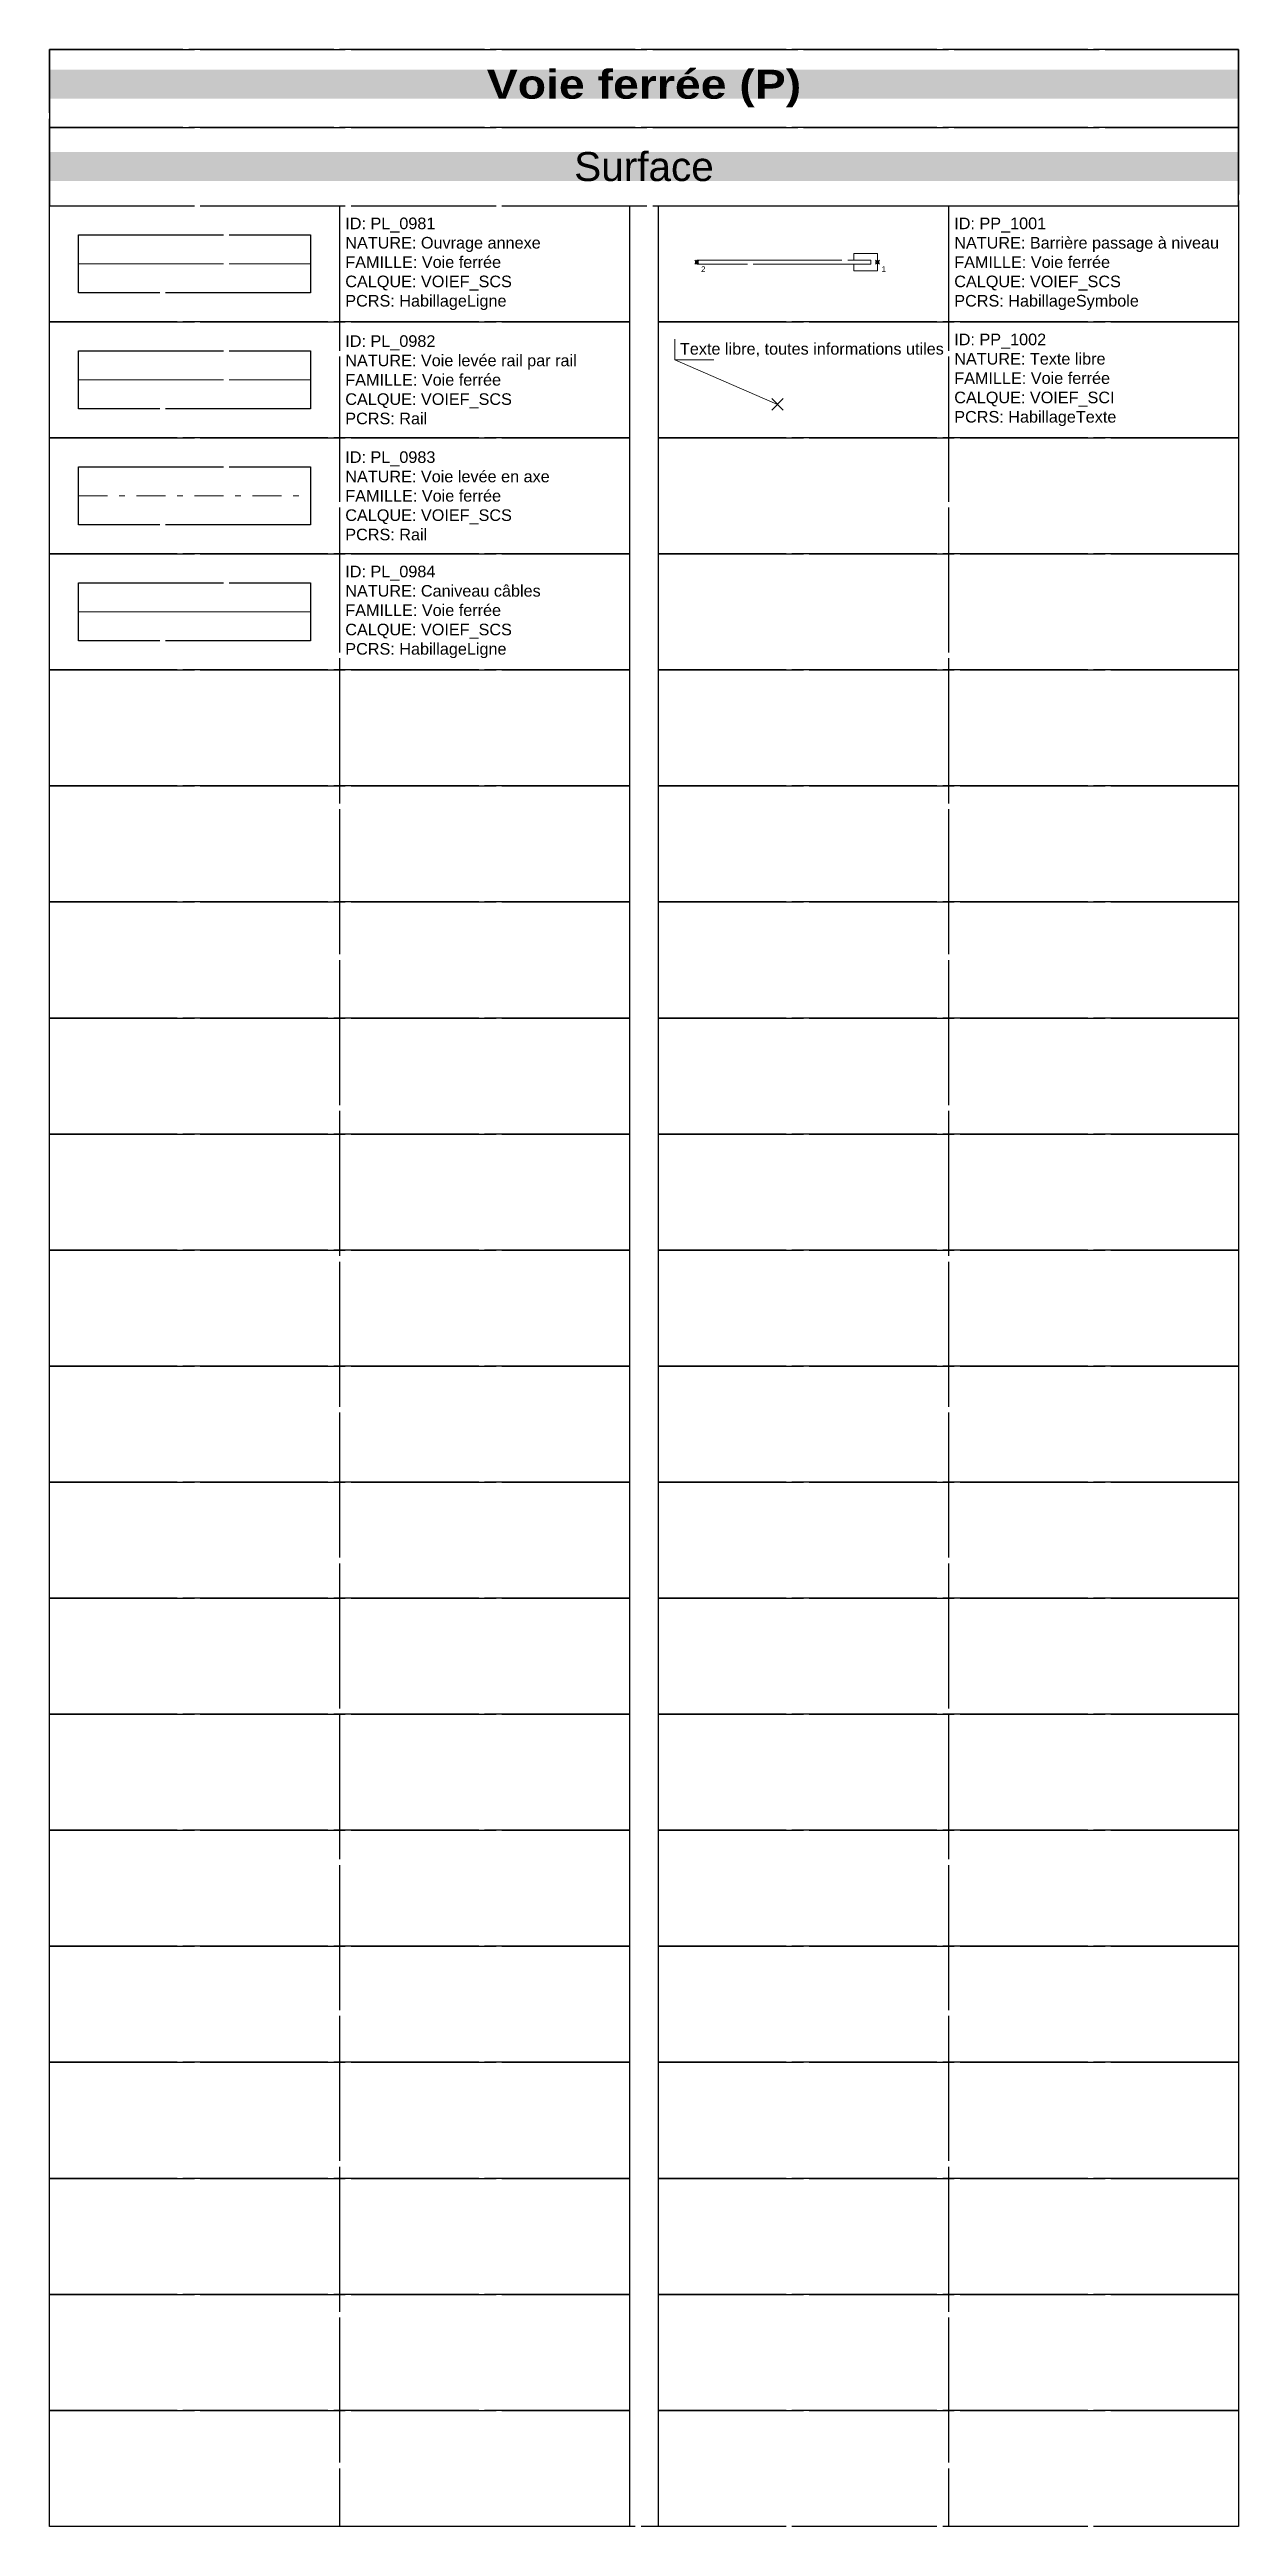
# Model space of a CAD drawing. Header units: metres. Extents: x 3067 to 3319, y 1703 to 1914.
# Drawn here: x 3151.05 to 3171.55, y 1759.87 to 1802.56 of the extents above; entities that cross this region are included whole.
import ezdxf

# ---------------------------------------------------------------- set-up
doc = ezdxf.new("R2010")
doc.units = ezdxf.units.M
doc.header["$PDMODE"] = 3
doc.header["$PDSIZE"] = 0.1
for name, pattern in [('PL_0981', [2.5, 2.5, 0]), ('PL_0982', [2.5, 2.5, 0]), ('PL_0983', [1, 0.5, -0.2, 0.1, -0.2]), ('Socle_Continu', [2.5, 2.5, 0])]:
    doc.linetypes.add(name, pattern=pattern)
doc.layers.get('0').update_dxf_attribs({"lineweight": 30})
for name, color, linetype, lineweight in [('1', 7, 'Socle_Continu', 30), ('2', 7, 'Socle_Continu', 30), ('3_sens et nbr de points', 7, 'Socle_Continu', 5), ('VOIEF_SCI', 15, 'Socle_Continu', 13), ('VOIEF_SCS', 15, 'Socle_Continu', 13)]:
    doc.layers.add(name, color=color, linetype=linetype, lineweight=lineweight)
doc.styles.get("Standard").update_dxf_attribs({"font": 'arial.ttf'})
doc.linetypes.add('PL_0984', pattern='A,0.254,0,["∏",Standard,S=0.127,R=0,X=-0.127,Y=0.05]', length=0.254)

msp = doc.modelspace()

# ---------------------------------------------------------------- texts
at = {"linetype": 'Socle_Continu', "char_height": 0.5, "width": 20.5, "attachment_point": 5, "bg_fill": 1, "box_fill_scale": 1, "bg_fill_transparency": 0}
for s, insert, bg_fill_color in [('{\\fArial Black|b0|i0|c0|p34;\\C256;\\c16777215;Voie ferrée (P)}', (3161.299, 1801.886), 15), ('\\pxqc;Surface', (3161.299, 1800.539), 254)]:
    msp.add_mtext(s, dxfattribs=dict(at, insert=insert, bg_fill_color=bg_fill_color))
at = {"linetype": 'Socle_Continu', "char_height": 0.2, "width": 4.9, "attachment_point": 4}
for s, insert in [('ID: PL_0981\\PNATURE: Ouvrage annexe\\PFAMILLE: Voie ferrée\\PCALQUE: VOIEF_SCS\\PPCRS: HabillageLigne', (3156.149, 1798.866)), ('ID: PP_1001\\PNATURE: Barrière passage à niveau\\PFAMILLE: Voie ferrée\\PCALQUE: VOIEF_SCS\\PPCRS: HabillageSymbole', (3166.649, 1798.866)), ('ID: PL_0982\\PNATURE: Voie levée rail par rail\\PFAMILLE: Voie ferrée\\PCALQUE: VOIEF_SCS\\PPCRS: Rail', (3156.149, 1796.866)), ('ID: PP_1002\\PNATURE: Texte libre\\PFAMILLE: Voie ferrée\\PCALQUE: VOIEF_SCI\\PPCRS: HabillageTexte', (3166.649, 1796.866)), ('ID: PL_0983\\PNATURE: Voie levée en axe\\PFAMILLE: Voie ferrée\\PCALQUE: VOIEF_SCS\\PPCRS: Rail', (3156.149, 1794.866)), ('ID: PL_0984\\PNATURE: Caniveau câbles\\PFAMILLE: Voie ferrée\\PCALQUE: VOIEF_SCS\\PPCRS: HabillageLigne', (3156.149, 1792.866))]:
    msp.add_mtext(s, dxfattribs=dict(at, insert=insert))
at = {"layer": '3_sens et nbr de points', "linetype": 'Socle_Continu', "char_height": 0.1, "attachment_point": 1}
for s, insert in [('2', (3162.282, 1798.823)), ('1', (3165.394, 1798.823))]:
    msp.add_mtext_dynamic_manual_height_columns(s, width=0.17351, gutter_width=1, heights=[0], dxfattribs=dict(at, insert=insert))

# ---------------------------------------------------------------- blocks, each defined once
blk = doc.blocks.new('*U222')
at = {"layer": 'VOIEF_SCI', "linetype": 'Socle_Continu'}
blk.add_line((-1.771, 0.771), (0, 0), dxfattribs=at)
at = {"layer": 'VOIEF_SCI', "linetype": 'Socle_Continu', "flags": 128}
blk.add_lwpolyline([(-1.098, 0.771), (-1.771, 0.771), (-1.771, 1.128)], dxfattribs=at)
at = {"layer": 'VOIEF_SCI', "linetype": 'Socle_Continu'}
blk.add_point((0, 0), dxfattribs=at)
blk.add_attdef('TXT', (-1.682, 0.859), '', height=0.2, dxfattribs=at)
at = {"layer": 'VOIEF_SCI', "linetype": 'Socle_Continu', "flags": 9}
for tag, p in [('NATURE', (1.967, -0.177)), ('ID', (1.967, 0.144)), ('FAMILLE', (1.967, -0.499)), ('CALQUE', (1.967, -0.82)), ('PCRS', (1.967, -1.141))]:
    blk.add_attdef(tag, p, '', height=0.2, dxfattribs=at)
blk = doc.blocks.new('PP_1001')
at = {"layer": 'VOIEF_SCS', "linetype": 'Socle_Continu', "flags": 128}
blk.add_lwpolyline([(-3.112, 0.036), (-0.112, 0.036), (-0.112, -0.036), (-3.112, -0.036)], close=True, dxfattribs=at)
blk.add_lwpolyline([(-0.406, 0.036), (-0.406, 0.148), (0, 0.148), (0, -0.148), (-0.406, -0.148), (-0.406, -0.036)], dxfattribs=at)
at = {"layer": 'VOIEF_SCS', "linetype": 'Socle_Continu', "flags": 9}
for tag, p in [('ID', (0.17, -0.036)), ('NATURE', (0.17, -0.357)), ('CALQUE', (0.17, -1)), ('FAMILLE', (0.17, -0.679)), ('PCRS', (0.17, -1.321))]:
    blk.add_attdef(tag, p, '', height=0.2, dxfattribs=at)

# ---------------------------------------------------------------- linework, layer by layer
at = {"linetype": 'Socle_Continu'}
for p, q in [((3156.049, 1799.866), (3156.049, 1759.866)), ((3166.549, 1799.866), (3166.549, 1759.866))]:
    msp.add_line(p, q, dxfattribs=at)
for points in [[(3151.049, 1801.213), (3171.549, 1801.213), (3171.549, 1802.56), (3151.049, 1802.56)], [(3151.049, 1799.866), (3171.549, 1799.866), (3171.549, 1801.213), (3151.049, 1801.213)], [(3151.049, 1799.866), (3161.049, 1799.866), (3161.049, 1797.866), (3151.049, 1797.866)], [(3161.549, 1799.866), (3171.549, 1799.866), (3171.549, 1797.866), (3161.549, 1797.866)], [(3151.049, 1797.866), (3161.049, 1797.866), (3161.049, 1795.866), (3151.049, 1795.866)], [(3161.549, 1797.866), (3171.549, 1797.866), (3171.549, 1795.866), (3161.549, 1795.866)], [(3151.049, 1795.866), (3161.049, 1795.866), (3161.049, 1793.866), (3151.049, 1793.866)], [(3161.549, 1795.866), (3171.549, 1795.866), (3171.549, 1793.866), (3161.549, 1793.866)], [(3151.049, 1793.866), (3161.049, 1793.866), (3161.049, 1791.866), (3151.049, 1791.866)], [(3161.549, 1793.866), (3171.549, 1793.866), (3171.549, 1791.866), (3161.549, 1791.866)], [(3151.049, 1791.866), (3161.049, 1791.866), (3161.049, 1789.866), (3151.049, 1789.866)], [(3161.549, 1791.866), (3171.549, 1791.866), (3171.549, 1789.866), (3161.549, 1789.866)], [(3151.049, 1789.866), (3161.049, 1789.866), (3161.049, 1787.866), (3151.049, 1787.866)], [(3161.549, 1789.866), (3171.549, 1789.866), (3171.549, 1787.866), (3161.549, 1787.866)], [(3151.049, 1787.866), (3161.049, 1787.866), (3161.049, 1785.866), (3151.049, 1785.866)], [(3161.549, 1787.866), (3171.549, 1787.866), (3171.549, 1785.866), (3161.549, 1785.866)], [(3151.049, 1785.866), (3161.049, 1785.866), (3161.049, 1783.866), (3151.049, 1783.866)], [(3161.549, 1785.866), (3171.549, 1785.866), (3171.549, 1783.866), (3161.549, 1783.866)], [(3151.049, 1783.866), (3161.049, 1783.866), (3161.049, 1781.866), (3151.049, 1781.866)], [(3161.549, 1783.866), (3171.549, 1783.866), (3171.549, 1781.866), (3161.549, 1781.866)], [(3151.049, 1781.866), (3161.049, 1781.866), (3161.049, 1779.866), (3151.049, 1779.866)], [(3161.549, 1781.866), (3171.549, 1781.866), (3171.549, 1779.866), (3161.549, 1779.866)], [(3151.049, 1779.866), (3161.049, 1779.866), (3161.049, 1777.866), (3151.049, 1777.866)], [(3161.549, 1779.866), (3171.549, 1779.866), (3171.549, 1777.866), (3161.549, 1777.866)], [(3151.049, 1777.866), (3161.049, 1777.866), (3161.049, 1775.866), (3151.049, 1775.866)], [(3161.549, 1777.866), (3171.549, 1777.866), (3171.549, 1775.866), (3161.549, 1775.866)], [(3151.049, 1775.866), (3161.049, 1775.866), (3161.049, 1773.866), (3151.049, 1773.866)], [(3161.549, 1775.866), (3171.549, 1775.866), (3171.549, 1773.866), (3161.549, 1773.866)], [(3151.049, 1773.866), (3161.049, 1773.866), (3161.049, 1771.866), (3151.049, 1771.866)], [(3161.549, 1773.866), (3171.549, 1773.866), (3171.549, 1771.866), (3161.549, 1771.866)], [(3151.049, 1771.866), (3161.049, 1771.866), (3161.049, 1769.866), (3151.049, 1769.866)], [(3161.549, 1771.866), (3171.549, 1771.866), (3171.549, 1769.866), (3161.549, 1769.866)], [(3151.049, 1769.866), (3161.049, 1769.866), (3161.049, 1767.866), (3151.049, 1767.866)], [(3161.549, 1769.866), (3171.549, 1769.866), (3171.549, 1767.866), (3161.549, 1767.866)], [(3151.049, 1767.866), (3161.049, 1767.866), (3161.049, 1765.866), (3151.049, 1765.866)], [(3161.549, 1767.866), (3171.549, 1767.866), (3171.549, 1765.866), (3161.549, 1765.866)], [(3151.049, 1765.866), (3161.049, 1765.866), (3161.049, 1763.866), (3151.049, 1763.866)], [(3161.549, 1765.866), (3171.549, 1765.866), (3171.549, 1763.866), (3161.549, 1763.866)], [(3151.049, 1763.866), (3161.049, 1763.866), (3161.049, 1761.866), (3151.049, 1761.866)], [(3161.549, 1763.866), (3171.549, 1763.866), (3171.549, 1761.866), (3161.549, 1761.866)], [(3151.049, 1761.866), (3161.049, 1761.866), (3161.049, 1759.866), (3151.049, 1759.866)], [(3161.549, 1761.866), (3171.549, 1761.866), (3171.549, 1759.866), (3161.549, 1759.866)]]:
    msp.add_lwpolyline(points, close=True, dxfattribs=at)
at = {"layer": '1', "color": 15, "linetype": 'Socle_Continu'}
msp.add_lwpolyline([(3151.049, 1802.56), (3171.549, 1802.56), (3171.549, 1759.866), (3151.049, 1759.866)], close=True, dxfattribs=at)
at = {"layer": '2', "linetype": 'Socle_Continu'}
for points in [[(3151.549, 1799.366), (3155.549, 1799.366), (3155.549, 1798.366), (3151.549, 1798.366)], [(3151.549, 1797.366), (3155.549, 1797.366), (3155.549, 1796.366), (3151.549, 1796.366)], [(3151.549, 1795.366), (3155.549, 1795.366), (3155.549, 1794.366), (3151.549, 1794.366)], [(3151.549, 1793.366), (3155.549, 1793.366), (3155.549, 1792.366), (3151.549, 1792.366)]]:
    msp.add_lwpolyline(points, close=True, dxfattribs=at)
at = {"layer": '3_sens et nbr de points', "linetype": 'Socle_Continu'}
for p, q in [((3162.176, 1798.929), (3162.246, 1798.859)), ((3162.176, 1798.859), (3162.246, 1798.929)), ((3165.288, 1798.929), (3165.358, 1798.859)), ((3165.288, 1798.929), (3165.358, 1798.859)), ((3165.288, 1798.859), (3165.358, 1798.929))]:
    msp.add_line(p, q, dxfattribs=at)
for centre in [(3162.211, 1798.894), (3165.323, 1798.894)]:
    msp.add_circle(centre, 0.025, dxfattribs=at)
at = {"layer": 'VOIEF_SCS', "linetype": 'PL_0981', "flags": 128}
msp.add_lwpolyline([(3151.549, 1798.866), (3155.549, 1798.866)], dxfattribs=at)
at = {"layer": 'VOIEF_SCS', "linetype": 'PL_0982', "flags": 128}
msp.add_lwpolyline([(3151.549, 1796.866), (3155.549, 1796.866)], dxfattribs=at)
at = {"layer": 'VOIEF_SCS', "linetype": 'PL_0983', "flags": 128}
msp.add_lwpolyline([(3151.549, 1794.866), (3155.549, 1794.866)], dxfattribs=at)
at = {"layer": 'VOIEF_SCS', "linetype": 'PL_0984', "flags": 128}
msp.add_lwpolyline([(3151.549, 1792.866), (3155.549, 1792.866)], dxfattribs=at)

# ---------------------------------------------------------------- block references
at = {"layer": 'VOIEF_SCI', "linetype": 'Socle_Continu'}
msp.add_blockref('*U222', (3163.601, 1796.442), dxfattribs=at).add_auto_attribs({'TXT': 'Texte libre, toutes informations utiles'})
at = {"layer": 'VOIEF_SCS', "linetype": 'Socle_Continu'}
msp.add_blockref('PP_1001', (3165.323, 1798.894), dxfattribs=at)

msp.set_redraw_order([(e.dxf.handle, doc.entitydb.next_handle()) for e in msp.query("TEXT MTEXT ATTDEF DIMENSION ARC_DIMENSION")])  # texts and dimensions are drawn at this point

doc.saveas('drawing.dxf')
